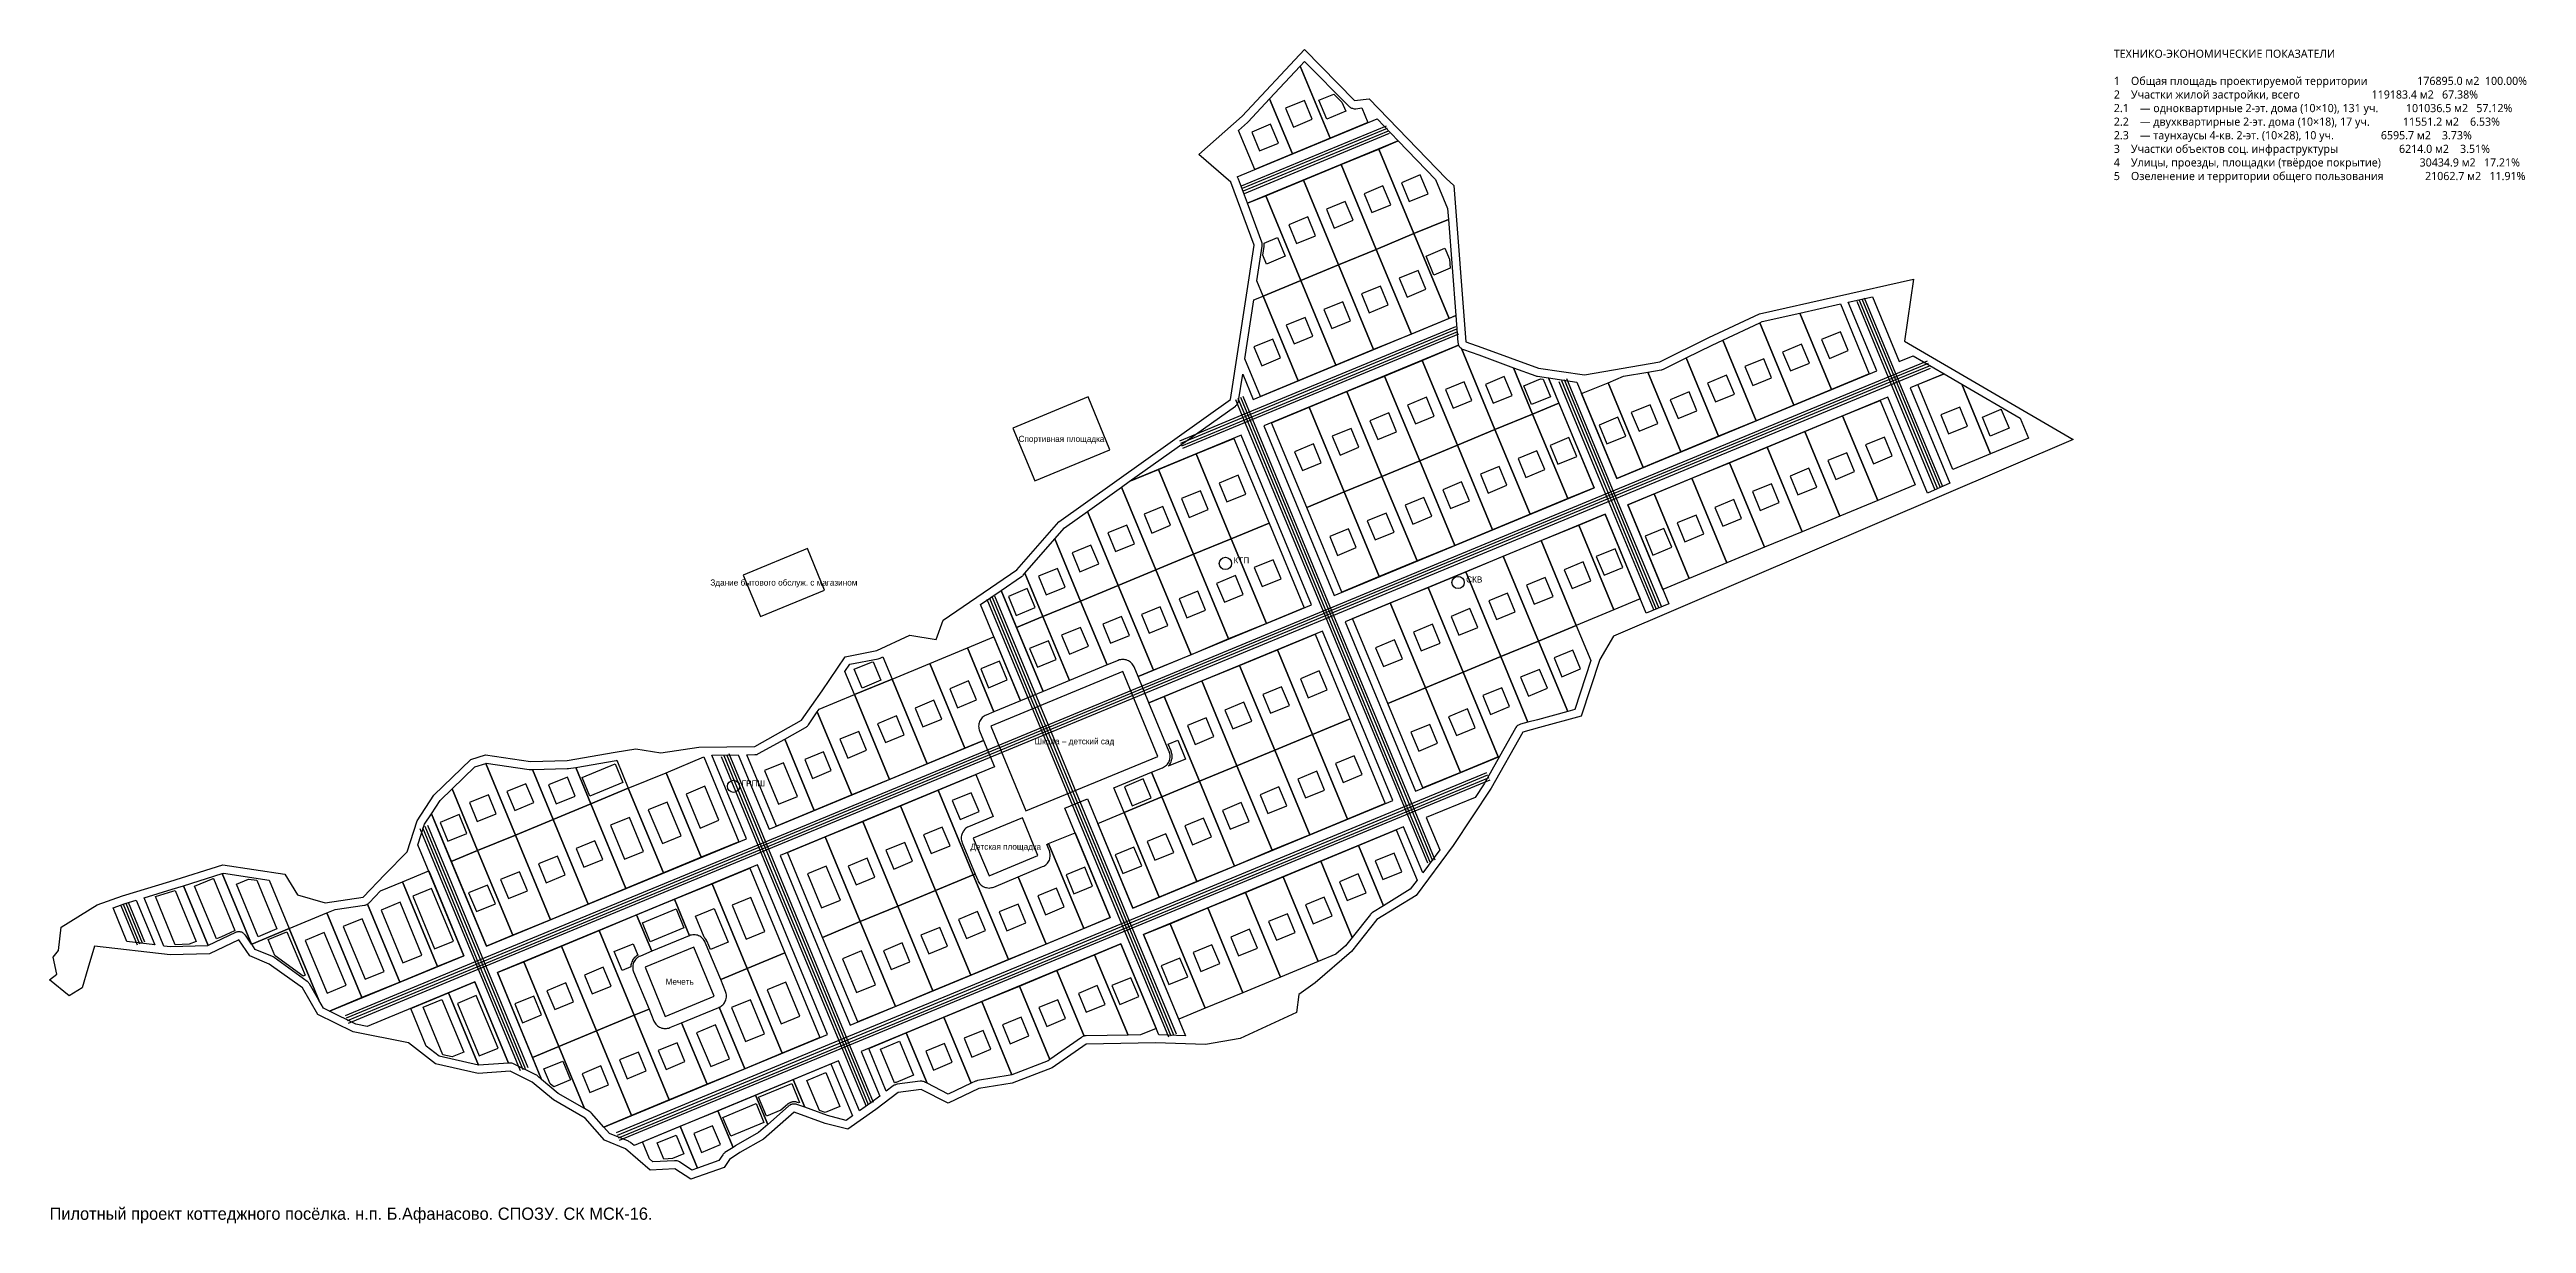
# Model space of a CAD drawing. Header units: metres. Extents: x 2284504 to 2285719, y 455179 to 455755.
import ezdxf
from ezdxf.enums import TextEntityAlignment as Align

# ---------------------------------------------------------------- set-up
doc = ezdxf.new("R2010")
doc.units = ezdxf.units.M
for name, color, linetype in [('Граница_участка', 1, 'Continuous'), ('Дом_1кв', 6, 'Continuous'), ('Дом_2кв', 5, 'Continuous'), ('Дороги_проезды', 8, 'Continuous'), ('Инж_сооружения', 6, 'Continuous'), ('Подписи', 7, 'Continuous'), ('Сеть_Водоотведение', 34, 'Continuous'), ('Сеть_Водоснабжение', 5, 'Continuous'), ('Сеть_Газоснабжение', 2, 'Continuous'), ('Сеть_Электроснабжение', 1, 'Continuous'), ('Соцобъект', 211, 'Continuous'), ('Таунхаус', 30, 'Continuous'), ('ТЭП', 7, 'Continuous'), ('Участки', 94, 'Continuous')]:
    doc.layers.add(name, color=color, linetype=linetype)
doc.styles.add('OpenSans', font='OpenSans-Regular.ttf')

msp = doc.modelspace()

# ---------------------------------------------------------------- texts
at = {"layer": 'Инж_сооружения'}
for s, p in [('КТП', (2285085.1, 455503.3)), ('СКВ', (2285199.2, 455493.9)), ('ГРПШ', (2284843.9, 455393.9))]:
    msp.add_text(s, height=3, dxfattribs=at).set_placement(p)
at = {"layer": 'Подписи'}
for s, p in [('Спортивная площадка', (2285000.7, 455564.4)), ('Здание бытового обслуж. с магазином', (2284864.6, 455493.9)), ('Школа – детский сад', (2285007.1, 455416)), ('Детская площадка', (2284973.4, 455364.3)), ('Мечеть', (2284813.5, 455298))]:
    msp.add_text(s, height=3, dxfattribs=at).set_placement(p, align=Align.MIDDLE_CENTER)
msp.add_text('Пилотный проект коттеджного посёлка. н.п. Б.Афанасово. СПОЗУ. СК МСК-16.', height=6, dxfattribs=at).set_placement((2284504.5, 455181.2))
at = {"layer": 'ТЭП', "insert": (2285516.8, 455755.4), "char_height": 4, "attachment_point": 1, "style": 'OpenSans'}
msp.add_mtext('ТЕХНИКО-ЭКОНОМИЧЕСКИЕ ПОКАЗАТЕЛИ\\P\\P1    Общая площадь проектируемой территории                  176895.0 м2  100.00%\\P2    Участки жилой застройки, всего                          119183.4 м2   67.38%\\P2.1    — одноквартирные 2-эт. дома (10×10), 131 уч.          101036.5 м2   57.12%\\P2.2    — двухквартирные 2-эт. дома (10×18), 17 уч.            11551.2 м2    6.53%\\P2.3    — таунхаусы 4-кв. 2-эт. (10×28), 10 уч.                 6595.7 м2    3.73%\\P3    Участки объектов соц. инфраструктуры                      6214.0 м2    3.51%\\P4    Улицы, проезды, площадки (твёрдое покрытие)              30434.9 м2   17.21%\\P5    Озеленение и территории общего пользования               21062.7 м2   11.91%', dxfattribs=at)

# ---------------------------------------------------------------- linework, layer by layer
at = {"layer": 'Граница_участка'}
msp.add_lwpolyline([(2285496.8, 455564.1), (2285271.5, 455467.6), (2285264.7, 455456.2), (2285255.6, 455428.3), (2285235.1, 455422.7), (2285226.9, 455420.5), (2285211.4, 455393), (2285192.8, 455364.8), (2285174.6, 455340.4), (2285155.3, 455328.6), (2285142.9, 455312.8), (2285125.1, 455297.5), (2285117.2, 455291.7), (2285116, 455282.9), (2285088.3, 455270.2), (2285071.3, 455267.2), (2285046.9, 455268), (2285012.8, 455267.4), (2284996.1, 455255.7), (2284976.6, 455248.2), (2284960.2, 455245.6), (2284945.1, 455238.4), (2284932, 455245.2), (2284920.7, 455243.7), (2284909.7, 455235.4), (2284895.9, 455225.7), (2284884.8, 455228.5), (2284869.6, 455234), (2284854.6, 455220.8), (2284843, 455214.2), (2284837.9, 455210.8), (2284835.3, 455206.9), (2284818.9, 455201.2), (2284811.2, 455206.2), (2284799, 455205.6), (2284786.9, 455216), (2284776.6, 455220.3), (2284767.2, 455231), (2284751.6, 455240), (2284741.2, 455248.7), (2284730.3, 455254.1), (2284714.6, 455253), (2284693.8, 455257.8), (2284680.5, 455268.1), (2284653.4, 455273.4), (2284636, 455282), (2284628.5, 455295), (2284612.2, 455306.7), (2284602.7, 455310.7), (2284597.3, 455318.5), (2284582.9, 455311.7), (2284563.7, 455311.2), (2284526.6, 455315.5), (2284523.2, 455304.5), (2284520.4, 455295.1), (2284514.1, 455291.1), (2284504.5, 455299), (2284508.1, 455301.8), (2284506.3, 455310), (2284508.8, 455313.3), (2284510.1, 455324.8), (2284527.8, 455335.7), (2284540.3, 455340.2), (2284563.4, 455347.2), (2284589.5, 455355.4), (2284619.9, 455350.8), (2284626, 455340.6), (2284639.6, 455336.7), (2284658.3, 455339.5), (2284668.9, 455350.6), (2284679.9, 455361.8), (2284684.7, 455377), (2284693, 455389.5), (2284711, 455407.1), (2284718.3, 455409.3), (2284740.3, 455406.1), (2284758.3, 455406.6), (2284781.8, 455410.6), (2284792, 455412.3), (2284804.3, 455410.3), (2284822.9, 455413.1), (2284850.3, 455413.5), (2284873.3, 455426.3), (2284883.3, 455440.7), (2284894.7, 455457.4), (2284910.1, 455460.5), (2284926.4, 455468.1), (2284939.2, 455465.9), (2284942.7, 455475.4), (2284978.9, 455500.1), (2284999.5, 455523.7), (2285083.6, 455583.7), (2285095.2, 455659.5), (2285083.8, 455690.4), (2285068.1, 455703.9), (2285089.4, 455722.7), (2285119.9, 455755.4), (2285144.5, 455730.4), (2285151.6, 455731.2), (2285189.3, 455692.2), (2285193.2, 455688.7), (2285199.1, 455612), (2285206.8, 455609.3), (2285234.7, 455599.1), (2285257.2, 455595.8), (2285294.1, 455602.2), (2285318.2, 455614.1), (2285343.1, 455625.8), (2285418.5, 455642.7), (2285414.1, 455612.3), (2285496.8, 455564.1)], close=True, dxfattribs=at)
at = {"layer": 'Дом_1кв'}
for points in [[(2285110.6, 455726.7), (2285114.5, 455717.4), (2285123.7, 455721.3), (2285119.9, 455730.5), (2285110.6, 455726.7)], [(2285140.1, 455725.2), (2285130.9, 455721.3), (2285127, 455730.6), (2285134.3, 455733.6), (2285138.2, 455729.6), (2285140.1, 455725.2)], [(2285094, 455714.9), (2285097.8, 455705.7), (2285107.1, 455709.5), (2285103.2, 455718.8), (2285094, 455714.9)], [(2285167.4, 455690.1), (2285171.3, 455680.8), (2285180.5, 455684.7), (2285176.7, 455693.9), (2285167.4, 455690.1)], [(2285130.7, 455677.1), (2285134.5, 455667.8), (2285143.8, 455671.7), (2285139.9, 455680.9), (2285130.7, 455677.1)], [(2285149.2, 455684.7), (2285153, 455675.5), (2285162.2, 455679.3), (2285158.4, 455688.6), (2285149.2, 455684.7)], [(2285112.2, 455669.4), (2285116, 455660.2), (2285125.3, 455664), (2285121.5, 455673.3), (2285112.2, 455669.4)], [(2285106.7, 455663.2), (2285110.5, 455654), (2285101.3, 455650.2), (2285099.5, 455654.5), (2285100.2, 455658.8), (2285100.2, 455658.8), (2285100.2, 455659.2), (2285100.2, 455659.3), (2285100.2, 455659.7), (2285100.2, 455659.8), (2285100.2, 455660.2), (2285100.1, 455660.3), (2285100.1, 455660.5), (2285106.7, 455663.2)], [(2285183.3, 455644.8), (2285179.5, 455654), (2285188.8, 455657.9), (2285191, 455652.5), (2285191.3, 455648.1), (2285183.3, 455644.8)], [(2285166.4, 455643.2), (2285170.2, 455633.9), (2285179.4, 455637.8), (2285175.6, 455647), (2285166.4, 455643.2)], [(2285129.4, 455627.9), (2285133.3, 455618.6), (2285142.5, 455622.4), (2285138.7, 455631.7), (2285129.4, 455627.9)], [(2285147.9, 455635.5), (2285151.7, 455626.3), (2285161, 455630.1), (2285157.1, 455639.3), (2285147.9, 455635.5)], [(2285110.9, 455620.2), (2285114.8, 455611), (2285124, 455614.8), (2285120.2, 455624), (2285110.9, 455620.2)], [(2285373.5, 455613.1), (2285377.3, 455603.8), (2285386.6, 455607.7), (2285382.8, 455616.9), (2285373.5, 455613.1)], [(2285095.1, 455609.6), (2285099, 455600.3), (2285108.2, 455604.2), (2285104.4, 455613.4), (2285095.1, 455609.6)], [(2285354.4, 455607), (2285358.2, 455597.8), (2285367.5, 455601.6), (2285363.6, 455610.8), (2285354.4, 455607)], [(2285189, 455588.6), (2285192.8, 455579.4), (2285202, 455583.2), (2285198.2, 455592.4), (2285189, 455588.6)], [(2285208.6, 455591.1), (2285212.4, 455581.9), (2285221.7, 455585.7), (2285217.8, 455595), (2285208.6, 455591.1)], [(2285240.5, 455585.1), (2285231.3, 455581.3), (2285227.4, 455590.5), (2285235.6, 455593.9), (2285236.9, 455593.7), (2285240.5, 455585.1)], [(2285317.6, 455591.7), (2285321.4, 455582.5), (2285330.7, 455586.3), (2285326.9, 455595.6), (2285317.6, 455591.7)], [(2285335.9, 455599.9), (2285339.7, 455590.6), (2285349, 455594.4), (2285345.1, 455603.7), (2285335.9, 455599.9)], [(2285170.5, 455581), (2285174.3, 455571.8), (2285183.5, 455575.6), (2285179.7, 455584.8), (2285170.5, 455581)], [(2285280.1, 455577.3), (2285284, 455568.1), (2285293.2, 455571.9), (2285289.4, 455581.1), (2285280.1, 455577.3)], [(2285299.3, 455583.6), (2285303.1, 455574.4), (2285312.3, 455578.2), (2285308.5, 455587.5), (2285299.3, 455583.6)], [(2285432, 455576.2), (2285435.8, 455566.9), (2285445.1, 455570.7), (2285441.3, 455580), (2285432, 455576.2)], [(2285133.5, 455565.7), (2285137.4, 455556.4), (2285146.6, 455560.3), (2285142.8, 455569.5), (2285133.5, 455565.7)], [(2285152, 455573.3), (2285155.8, 455564.1), (2285165.1, 455567.9), (2285161.2, 455577.2), (2285152, 455573.3)], [(2285264.4, 455571.2), (2285268.2, 455561.9), (2285277.5, 455565.8), (2285273.6, 455575), (2285264.4, 455571.2)], [(2285465.4, 455569.6), (2285456.2, 455565.8), (2285452.4, 455575.1), (2285461.5, 455578.9), (2285461.6, 455578.8), (2285465.4, 455569.6)], [(2285115, 455558), (2285118.9, 455548.8), (2285128.1, 455552.6), (2285124.3, 455561.9), (2285115, 455558)], [(2285224.7, 455554.7), (2285228.5, 455545.5), (2285237.7, 455549.3), (2285233.9, 455558.6), (2285224.7, 455554.7)], [(2285240.4, 455561.2), (2285244.2, 455552), (2285253.4, 455555.8), (2285249.6, 455565.1), (2285240.4, 455561.2)], [(2285376.6, 455553.8), (2285380.4, 455544.5), (2285389.6, 455548.4), (2285385.8, 455557.6), (2285376.6, 455553.8)], [(2285395.1, 455561.4), (2285398.9, 455552.2), (2285408.1, 455556), (2285404.3, 455565.3), (2285395.1, 455561.4)], [(2285078.1, 455542.7), (2285081.9, 455533.5), (2285091.2, 455537.3), (2285087.3, 455546.6), (2285078.1, 455542.7)], [(2285206.2, 455547.1), (2285210, 455537.8), (2285219.2, 455541.7), (2285215.4, 455550.9), (2285206.2, 455547.1)], [(2285358.1, 455546.1), (2285361.9, 455536.9), (2285371.2, 455540.7), (2285367.3, 455550), (2285358.1, 455546.1)], [(2285059.6, 455535.1), (2285063.4, 455525.8), (2285072.7, 455529.7), (2285068.9, 455538.9), (2285059.6, 455535.1)], [(2285169.2, 455531.8), (2285173, 455522.5), (2285182.3, 455526.4), (2285178.5, 455535.6), (2285169.2, 455531.8)], [(2285187.7, 455539.4), (2285191.5, 455530.2), (2285200.8, 455534), (2285196.9, 455543.3), (2285187.7, 455539.4)], [(2285321.1, 455530.8), (2285325, 455521.6), (2285334.2, 455525.4), (2285330.4, 455534.6), (2285321.1, 455530.8)], [(2285339.6, 455538.5), (2285343.4, 455529.2), (2285352.7, 455533.1), (2285348.9, 455542.3), (2285339.6, 455538.5)], [(2285023.5, 455518.3), (2285027.3, 455509.1), (2285036.5, 455512.9), (2285032.7, 455522.1), (2285023.5, 455518.3)], [(2285041.2, 455527.4), (2285045, 455518.1), (2285054.2, 455522), (2285050.4, 455531.2), (2285041.2, 455527.4)], [(2285132.3, 455516.5), (2285136.1, 455507.2), (2285145.3, 455511.1), (2285141.5, 455520.3), (2285132.3, 455516.5)], [(2285150.7, 455524.1), (2285154.6, 455514.9), (2285163.8, 455518.7), (2285160, 455527.9), (2285150.7, 455524.1)], [(2285287, 455516.7), (2285290.8, 455507.4), (2285300, 455511.3), (2285296.2, 455520.5), (2285287, 455516.7)], [(2285302.7, 455523.2), (2285306.5, 455513.9), (2285315.7, 455517.8), (2285311.9, 455527), (2285302.7, 455523.2)], [(2285006, 455508.4), (2285009.8, 455499.2), (2285019.1, 455503), (2285015.2, 455512.3), (2285006, 455508.4)], [(2285262.9, 455506.7), (2285266.8, 455497.5), (2285276, 455501.3), (2285272.2, 455510.5), (2285262.9, 455506.7)], [(2284989.4, 455497), (2284993.3, 455487.8), (2285002.5, 455491.6), (2284998.7, 455500.8), (2284989.4, 455497)], [(2285076.8, 455493.5), (2285080.7, 455484.3), (2285089.9, 455488.1), (2285086.1, 455497.3), (2285076.8, 455493.5)], [(2285095.3, 455501.2), (2285099.1, 455491.9), (2285108.4, 455495.7), (2285104.5, 455505), (2285095.3, 455501.2)], [(2285228.8, 455492.6), (2285232.6, 455483.3), (2285241.8, 455487.1), (2285238, 455496.4), (2285228.8, 455492.6)], [(2285247.2, 455500.2), (2285251.1, 455491), (2285260.3, 455494.8), (2285256.5, 455504), (2285247.2, 455500.2)], [(2284974.7, 455487), (2284978.5, 455477.8), (2284987.8, 455481.6), (2284983.9, 455490.9), (2284974.7, 455487)], [(2285058.4, 455485.9), (2285062.2, 455476.6), (2285071.4, 455480.4), (2285067.6, 455489.7), (2285058.4, 455485.9)], [(2285210.3, 455484.9), (2285214.1, 455475.7), (2285223.3, 455479.5), (2285219.5, 455488.7), (2285210.3, 455484.9)], [(2285000.8, 455468), (2285004.6, 455458.8), (2285013.9, 455462.6), (2285010, 455471.8), (2285000.8, 455468)], [(2285021, 455473.4), (2285024.8, 455464.1), (2285034.1, 455467.9), (2285030.2, 455477.2), (2285021, 455473.4)], [(2285039.9, 455478.2), (2285043.7, 455469), (2285052.9, 455472.8), (2285049.1, 455482), (2285039.9, 455478.2)], [(2285173.3, 455469.6), (2285177.1, 455460.4), (2285186.4, 455464.2), (2285182.6, 455473.4), (2285173.3, 455469.6)], [(2285191.8, 455477.3), (2285195.6, 455468), (2285204.9, 455471.8), (2285201, 455481.1), (2285191.8, 455477.3)], [(2284985.1, 455461.5), (2284988.9, 455452.3), (2284998.2, 455456.1), (2284994.3, 455465.3), (2284985.1, 455461.5)], [(2285154.8, 455461.9), (2285158.7, 455452.7), (2285167.9, 455456.5), (2285164.1, 455465.8), (2285154.8, 455461.9)], [(2285242.3, 455456.9), (2285246.1, 455447.6), (2285255.3, 455451.5), (2285251.5, 455460.7), (2285242.3, 455456.9)], [(2284912.2, 455446), (2284903, 455442.1), (2284899.1, 455451.4), (2284907.5, 455454.9), (2284908.4, 455455), (2284912.2, 455446)], [(2284961.1, 455451.6), (2284964.9, 455442.3), (2284974.1, 455446.1), (2284970.3, 455455.4), (2284961.1, 455451.6)], [(2285117.9, 455446.6), (2285121.7, 455437.4), (2285131, 455441.2), (2285127.1, 455450.5), (2285117.9, 455446.6)], [(2285225.9, 455447.4), (2285229.7, 455438.2), (2285239, 455442), (2285235.2, 455451.3), (2285225.9, 455447.4)], [(2284929, 455432.3), (2284932.8, 455423.1), (2284942.1, 455426.9), (2284938.2, 455436.1), (2284929, 455432.3)], [(2284946, 455441.8), (2284949.8, 455432.5), (2284959.1, 455436.4), (2284955.2, 455445.6), (2284946, 455441.8)], [(2285080.9, 455431.3), (2285084.8, 455422.1), (2285094, 455425.9), (2285090.2, 455435.2), (2285080.9, 455431.3)], [(2285099.4, 455439), (2285103.2, 455429.8), (2285112.5, 455433.6), (2285108.6, 455442.8), (2285099.4, 455439)], [(2285207.3, 455438.4), (2285211.2, 455429.1), (2285220.4, 455433), (2285216.6, 455442.2), (2285207.3, 455438.4)], [(2284910.5, 455424.6), (2284914.4, 455415.4), (2284923.6, 455419.2), (2284919.8, 455428.5), (2284910.5, 455424.6)], [(2285062.5, 455423.7), (2285066.3, 455414.4), (2285075.5, 455418.3), (2285071.7, 455427.5), (2285062.5, 455423.7)], [(2285172.1, 455420.4), (2285175.9, 455411.1), (2285185.1, 455415), (2285181.3, 455424.2), (2285172.1, 455420.4)], [(2285190.5, 455428), (2285194.4, 455418.8), (2285203.6, 455422.6), (2285199.8, 455431.9), (2285190.5, 455428)], [(2284874.8, 455407.1), (2284878.6, 455397.8), (2284887.8, 455401.7), (2284884, 455410.9), (2284874.8, 455407.1)], [(2284892.1, 455417), (2284895.9, 455407.7), (2284905.1, 455411.6), (2284901.3, 455420.8), (2284892.1, 455417)], [(2285057.8, 455416.5), (2285061.6, 455407.3), (2285053.1, 455403.8), (2285053.4, 455404.1), (2285053.5, 455404.2), (2285053.8, 455404.7), (2285053.9, 455404.7), (2285054.2, 455405.2), (2285054.2, 455405.3), (2285054.5, 455405.9), (2285054.5, 455405.9), (2285054.7, 455406.5), (2285054.7, 455406.6), (2285054.9, 455407.2), (2285054.9, 455407.3), (2285055, 455407.8), (2285055, 455407.9), (2285055, 455408.5), (2285055, 455408.6), (2285055, 455409.2), (2285055, 455409.3), (2285054.9, 455409.9), (2285054.9, 455410), (2285054.7, 455410.6), (2285054.7, 455410.7), (2285054.5, 455411.2), (2285054.5, 455411.3), (2285053.1, 455414.6), (2285057.8, 455416.5)], [(2284749.2, 455394.6), (2284753, 455385.3), (2284762.3, 455389.1), (2284758.5, 455398.4), (2284749.2, 455394.6)], [(2285116.6, 455397.4), (2285120.4, 455388.2), (2285129.7, 455392), (2285125.9, 455401.3), (2285116.6, 455397.4)], [(2285135.1, 455405.1), (2285138.9, 455395.8), (2285148.2, 455399.7), (2285144.3, 455408.9), (2285135.1, 455405.1)], [(2284710.4, 455385.9), (2284714.2, 455376.6), (2284723.5, 455380.4), (2284719.7, 455389.7), (2284710.4, 455385.9)], [(2284728.8, 455391.3), (2284732.7, 455382.1), (2284741.9, 455385.9), (2284738.1, 455395.2), (2284728.8, 455391.3)], [(2284947.2, 455386.9), (2284951, 455377.6), (2284960.3, 455381.5), (2284956.4, 455390.7), (2284947.2, 455386.9)], [(2285031.6, 455393.6), (2285035.4, 455384.4), (2285044.7, 455388.2), (2285040.8, 455397.5), (2285031.6, 455393.6)], [(2285079.7, 455382.1), (2285083.5, 455372.9), (2285092.7, 455376.7), (2285088.9, 455385.9), (2285079.7, 455382.1)], [(2285098.1, 455389.8), (2285102, 455380.5), (2285111.2, 455384.4), (2285107.4, 455393.6), (2285098.1, 455389.8)], [(2284696, 455376.2), (2284699.8, 455367), (2284709.1, 455370.8), (2284705.3, 455380.1), (2284696, 455376.2)], [(2284933.1, 455370.1), (2284936.9, 455360.9), (2284946.2, 455364.7), (2284942.3, 455373.9), (2284933.1, 455370.1)], [(2285061.2, 455374.5), (2285065, 455365.2), (2285074.3, 455369.1), (2285070.4, 455378.3), (2285061.2, 455374.5)], [(2284762.7, 455363.4), (2284766.5, 455354.2), (2284775.8, 455358), (2284771.9, 455367.2), (2284762.7, 455363.4)], [(2284914.6, 455362.5), (2284918.5, 455353.2), (2284927.7, 455357.1), (2284923.9, 455366.3), (2284914.6, 455362.5)], [(2285027, 455360.3), (2285030.8, 455351.1), (2285040.1, 455354.9), (2285036.2, 455364.1), (2285027, 455360.3)], [(2285042.7, 455366.8), (2285046.5, 455357.6), (2285055.8, 455361.4), (2285051.9, 455370.6), (2285042.7, 455366.8)], [(2284725.7, 455348.1), (2284729.6, 455338.9), (2284738.8, 455342.7), (2284735, 455351.9), (2284725.7, 455348.1)], [(2284744.2, 455355.8), (2284748.1, 455346.5), (2284757.3, 455350.4), (2284753.5, 455359.6), (2284744.2, 455355.8)], [(2284896.1, 455354.8), (2284900, 455345.6), (2284909.2, 455349.4), (2284905.4, 455358.6), (2284896.1, 455354.8)], [(2285003, 455350.4), (2285006.8, 455341.1), (2285016, 455344.9), (2285012.2, 455354.2), (2285003, 455350.4)], [(2285137, 455347.1), (2285140.8, 455337.9), (2285150.1, 455341.7), (2285146.2, 455351), (2285137, 455347.1)], [(2285154.6, 455357.3), (2285158.4, 455348.1), (2285167.7, 455351.9), (2285163.9, 455361.1), (2285154.6, 455357.3)], [(2284710, 455341.6), (2284713.9, 455332.4), (2284723.1, 455336.2), (2284719.3, 455345.4), (2284710, 455341.6)], [(2284989.1, 455340.1), (2284992.9, 455330.8), (2285002.1, 455334.7), (2284998.3, 455343.9), (2284989.1, 455340.1)], [(2285120.4, 455335.7), (2285124.2, 455326.4), (2285133.4, 455330.3), (2285129.6, 455339.5), (2285120.4, 455335.7)], [(2284950.3, 455328.6), (2284954.1, 455319.3), (2284963.4, 455323.1), (2284959.6, 455332.4), (2284950.3, 455328.6)], [(2284970.2, 455332.3), (2284974, 455323), (2284983.3, 455326.9), (2284979.5, 455336.1), (2284970.2, 455332.3)], [(2285102.2, 455327.6), (2285106.1, 455318.4), (2285115.3, 455322.2), (2285111.5, 455331.4), (2285102.2, 455327.6)], [(2284785.3, 455303.6), (2284781.4, 455312.8), (2284790.7, 455316.6), (2284793, 455311.1), (2284792.6, 455310.9), (2284792.5, 455310.9), (2284792.1, 455310.5), (2284792, 455310.4), (2284791.6, 455310), (2284791.5, 455310), (2284791.1, 455309.5), (2284791, 455309.5), (2284790.7, 455309), (2284790.6, 455308.9), (2284790.3, 455308.4), (2284790.3, 455308.3), (2284790, 455307.8), (2284790, 455307.7), (2284789.8, 455307.1), (2284789.8, 455307), (2284789.6, 455306.5), (2284789.6, 455306.4), (2284789.5, 455305.8), (2284789.5, 455305.7), (2284789.5, 455305.3), (2284785.3, 455303.6)], [(2284913.4, 455313.2), (2284917.2, 455304), (2284926.4, 455307.8), (2284922.6, 455317.1), (2284913.4, 455313.2)], [(2284931.8, 455320.9), (2284935.7, 455311.7), (2284944.9, 455315.5), (2284941.1, 455324.7), (2284931.8, 455320.9)], [(2285065.3, 455312.3), (2285069.1, 455303.1), (2285078.4, 455306.9), (2285074.5, 455316.1), (2285065.3, 455312.3)], [(2285083.8, 455319.9), (2285087.6, 455310.7), (2285096.8, 455314.5), (2285093, 455323.8), (2285083.8, 455319.9)], [(2284766.8, 455301.2), (2284770.6, 455292), (2284779.9, 455295.8), (2284776, 455305.1), (2284766.8, 455301.2)], [(2285049.6, 455305.8), (2285053.4, 455296.6), (2285062.7, 455300.4), (2285058.8, 455309.6), (2285049.6, 455305.8)], [(2284732.6, 455287.1), (2284736.4, 455277.9), (2284745.7, 455281.7), (2284741.9, 455290.9), (2284732.6, 455287.1)], [(2284748.3, 455293.6), (2284752.2, 455284.4), (2284761.4, 455288.2), (2284757.6, 455297.4), (2284748.3, 455293.6)], [(2284989.6, 455285.3), (2284993.5, 455276.1), (2285002.7, 455279.9), (2284998.9, 455289.2), (2284989.6, 455285.3)], [(2285009, 455292.3), (2285012.8, 455283), (2285022.1, 455286.9), (2285018.2, 455296.1), (2285009, 455292.3)], [(2285025.5, 455296.1), (2285029.3, 455286.8), (2285038.6, 455290.7), (2285034.8, 455299.9), (2285025.5, 455296.1)], [(2284971.8, 455276.8), (2284975.6, 455267.5), (2284984.8, 455271.4), (2284981, 455280.6), (2284971.8, 455276.8)], [(2284803, 455264.2), (2284806.8, 455254.9), (2284816, 455258.8), (2284812.2, 455268), (2284803, 455264.2)], [(2284934.2, 455263.9), (2284938, 455254.7), (2284947.2, 455258.5), (2284943.4, 455267.7), (2284934.2, 455263.9)], [(2284953, 455270.3), (2284956.8, 455261), (2284966.1, 455264.9), (2284962.3, 455274.1), (2284953, 455270.3)], [(2284746.9, 455255.2), (2284756.2, 455259), (2284760, 455249.8), (2284751.8, 455246.4), (2284750, 455247.9), (2284746.9, 455255.2)], [(2284765.6, 455252.9), (2284769.4, 455243.6), (2284778.6, 455247.5), (2284774.8, 455256.7), (2284765.6, 455252.9)], [(2284784, 455259.7), (2284787.8, 455250.4), (2284797.1, 455254.3), (2284793.3, 455263.5), (2284784, 455259.7)], [(2284802.4, 455218.9), (2284811.7, 455222.7), (2284815.5, 455213.5), (2284810, 455211.2), (2284805.7, 455211), (2284802.4, 455218.9)], [(2284820.4, 455223.5), (2284824.2, 455214.2), (2284833.5, 455218.1), (2284829.6, 455227.3), (2284820.4, 455223.5)]]:
    msp.add_lwpolyline(points, close=True, dxfattribs=at)
at = {"layer": 'Дом_2кв'}
for points in [[(2284781.8, 455405), (2284785.6, 455395.7), (2284769.4, 455389), (2284765.6, 455398.3), (2284781.8, 455405)], [(2284855.1, 455401.7), (2284862, 455385.1), (2284871.2, 455388.9), (2284864.4, 455405.5), (2284855.1, 455401.7)], [(2284798.1, 455382.4), (2284805, 455365.8), (2284814.3, 455369.6), (2284807.4, 455386.2), (2284798.1, 455382.4)], [(2284816.6, 455390.1), (2284823.5, 455373.4), (2284832.7, 455377.3), (2284825.8, 455393.9), (2284816.6, 455390.1)], [(2284779.6, 455374.8), (2284786.5, 455358.1), (2284795.8, 455362), (2284788.9, 455378.6), (2284779.6, 455374.8)], [(2284876.1, 455350.9), (2284883, 455334.2), (2284892.3, 455338.1), (2284885.4, 455354.7), (2284876.1, 455350.9)], [(2284839.2, 455335.6), (2284846.1, 455318.9), (2284855.3, 455322.7), (2284848.4, 455339.4), (2284839.2, 455335.6)], [(2284799, 455317.6), (2284795.2, 455326.9), (2284811.8, 455333.8), (2284815.6, 455324.5), (2284799, 455317.6)], [(2284821.2, 455330.2), (2284830.4, 455334), (2284837.3, 455317.4), (2284828.6, 455313.8), (2284827, 455317.7), (2284826.9, 455317.7), (2284826.7, 455318.3), (2284826.6, 455318.4), (2284826.3, 455318.9), (2284826.3, 455318.9), (2284825.9, 455319.4), (2284825.9, 455319.5), (2284825.5, 455319.9), (2284825.5, 455319.9), (2284821.2, 455330.2)], [(2284893.4, 455309.3), (2284900.2, 455292.7), (2284909.5, 455296.5), (2284902.6, 455313.1), (2284893.4, 455309.3)], [(2284838.9, 455285.3), (2284845.8, 455268.7), (2284855.1, 455272.5), (2284848.2, 455289.2), (2284838.9, 455285.3)], [(2284856.4, 455294), (2284863.3, 455277.4), (2284872.5, 455281.2), (2284865.6, 455297.8), (2284856.4, 455294)], [(2284821.8, 455273), (2284828.7, 455256.4), (2284837.9, 455260.2), (2284831, 455276.8), (2284821.8, 455273)], [(2284912, 455265), (2284921.3, 455268.8), (2284928.2, 455252.2), (2284919.6, 455248.6), (2284919.6, 455248.6), (2284919.5, 455248.6), (2284919.1, 455248.5), (2284919, 455248.4), (2284918.9, 455248.4), (2284912, 455265)], [(2284875.9, 455249.6), (2284885.1, 455253.5), (2284892, 455236.8), (2284884.8, 455233.8), (2284882, 455234.8), (2284875.9, 455249.6)], [(2284856.1, 455232.1), (2284852.2, 455241.3), (2284868.5, 455248.1), (2284872.3, 455238.8), (2284871.7, 455238.6), (2284871.3, 455238.7), (2284871.2, 455238.8), (2284870.9, 455238.9), (2284870.8, 455238.9), (2284870.4, 455239), (2284870.3, 455239), (2284869.9, 455239), (2284869.8, 455239), (2284869.4, 455239), (2284869.3, 455239), (2284868.9, 455239), (2284868.8, 455239), (2284868.5, 455238.9), (2284868.4, 455238.9), (2284868, 455238.8), (2284867.9, 455238.7), (2284867.5, 455238.6), (2284867.5, 455238.6), (2284867.1, 455238.4), (2284867, 455238.3), (2284866.7, 455238.1), (2284866.6, 455238.1), (2284866.3, 455237.8), (2284866.3, 455237.8), (2284863.1, 455235), (2284856.1, 455232.1)], [(2284851, 455238.2), (2284854.8, 455229), (2284838.5, 455222.2), (2284834.7, 455231.4), (2284851, 455238.2)]]:
    msp.add_lwpolyline(points, close=True, dxfattribs=at)
at = {"layer": 'Дороги_проезды'}
for points in [[(2285165.9, 455710.6), (2285091.9, 455680), (2285087.6, 455691.8), (2285087.4, 455692.1), (2285087.2, 455692.5), (2285087, 455692.8), (2285086.9, 455693), (2285155.5, 455721.4), (2285165.9, 455710.6)], [(2285418.4, 455605.2), (2285433.6, 455596.3), (2285417, 455589.5), (2285436.4, 455542.6), (2285425.4, 455537.8), (2285405.9, 455584.9), (2285278.4, 455532.1), (2285298.5, 455483.5), (2285287.5, 455478.8), (2285267.3, 455527.5), (2285139.8, 455474.7), (2285174.3, 455391.5), (2285215.6, 455408.6), (2285208, 455395.1), (2285203.6, 455388.5), (2285179.6, 455378.6), (2285186.2, 455362.7), (2285177.9, 455351.5), (2285168.5, 455374), (2285041, 455321.2), (2285061.6, 455271.5), (2285048.5, 455271.9), (2285029.9, 455316.6), (2284902.5, 455263.8), (2284911.6, 455241.8), (2284907.3, 455238.6), (2284901.6, 455234.6), (2284891.4, 455259.2), (2284791.1, 455217.7), (2284789.5, 455219), (2284789.2, 455219.3), (2284788.8, 455219.5), (2284788.4, 455219.7), (2284779, 455223.6), (2284776.3, 455226.7), (2284886, 455272.1), (2284851.6, 455355.3), (2284724.1, 455302.5), (2284745.8, 455250.1), (2284743.8, 455251.8), (2284743.4, 455252.1), (2284743, 455252.3), (2284732, 455257.7), (2284731.7, 455257.9), (2284731.2, 455258), (2284730.8, 455258.1), (2284730.4, 455258.1), (2284730, 455258.1), (2284729.5, 455258.1), (2284713, 455297.9), (2284660.3, 455276.1), (2284654.7, 455277.2), (2284641.8, 455283.6), (2284707.6, 455310.8), (2284685.1, 455365.2), (2284688.4, 455375.3), (2284691.8, 455380.4), (2284718.7, 455315.4), (2284846.2, 455368.2), (2284829.3, 455409.2), (2284842.2, 455409.3), (2284857.3, 455372.8), (2284962.5, 455416.4), (2284967.9, 455403.5), (2284862.7, 455359.9), (2284897.1, 455276.7), (2285024.6, 455329.5), (2285002.4, 455383.2), (2285013.5, 455387.8), (2285035.7, 455334.1), (2285163.2, 455386.9), (2285128.7, 455470.1), (2285043.6, 455434.8), (2285038.3, 455447.8), (2285123.4, 455483), (2285088.9, 455566.2), (2285034, 455543.4), (2285086, 455580.5), (2285086.3, 455580.7), (2285086.6, 455581), (2285086.8, 455581.3), (2285087, 455581.6), (2285087.2, 455582), (2285087.4, 455582.3), (2285087.5, 455582.7), (2285087.6, 455583.1), (2285089.6, 455596.1), (2285094.7, 455583.7), (2285194.1, 455624.9), (2285195.1, 455611.7), (2285195.2, 455611.3), (2285195.3, 455610.9), (2285195.4, 455610.5), (2285195.5, 455610.3), (2285100, 455570.8), (2285134.5, 455487.6), (2285262, 455540.4), (2285239.6, 455594.3), (2285253.5, 455592.3), (2285273.1, 455545), (2285400.6, 455597.8), (2285386.6, 455631.5), (2285398.5, 455634.1), (2285411.6, 455602.4), (2285418.4, 455605.2)], [(2284961, 455483.1), (2284971.1, 455490), (2284991.7, 455440.4), (2284980.6, 455435.9), (2284961, 455483.1)], [(2284541.6, 455336.4), (2284547, 455338), (2284556.1, 455316.1), (2284542.4, 455317.7), (2284535.6, 455334.3), (2284541.6, 455336.4)]]:
    msp.add_lwpolyline(points, close=True, dxfattribs=at)
at = {"layer": 'Инж_сооружения'}
for centre in [(2285081.1, 455503.3), (2285195.2, 455493.9), (2284839.9, 455393.9)]:
    msp.add_circle(centre, 3, dxfattribs=at)
at = {"layer": 'Сеть_Водоотведение'}
for points in [[(2285160.4, 455716.7), (2285089.3, 455687.2)], [(2285391.9, 455632.5), (2285407.9, 455594)], [(2285194.4, 455618.2), (2285090.9, 455575.3)], [(2285245.9, 455593.1), (2285269.3, 455536.6)], [(2285407.9, 455594), (2285269.3, 455536.6)], [(2285425.8, 455601.4), (2285407.9, 455594)], [(2285407.9, 455594), (2285430.3, 455539.9)], [(2285087.2, 455584.3), (2285090.9, 455575.3)], [(2285090.9, 455575.3), (2285059.1, 455562.1)], [(2285090.9, 455575.3), (2285130.7, 455479.2)], [(2285269.3, 455536.6), (2285130.7, 455479.2)], [(2285269.3, 455536.6), (2285292.4, 455480.9)], [(2284965.4, 455486.3), (2284992.1, 455421.8)], [(2285130.7, 455479.2), (2284992.1, 455421.8)], [(2285130.7, 455479.2), (2285170.5, 455383.1)], [(2284992.1, 455421.8), (2284853.5, 455364.4)], [(2284992.1, 455421.8), (2285031.9, 455325.7)], [(2284835.1, 455409), (2284853.5, 455364.4)], [(2285209.7, 455399.4), (2285170.5, 455383.1)], [(2284687.3, 455373.7), (2284714.9, 455307)], [(2285170.5, 455383.1), (2285031.9, 455325.7)], [(2285170.5, 455383.1), (2285181.4, 455356.8)], [(2284853.5, 455364.4), (2284714.9, 455307)], [(2284853.5, 455364.4), (2284893.3, 455268.4)], [(2284540.6, 455336), (2284548.6, 455316.6)], [(2285031.9, 455325.7), (2284893.3, 455268.4)], [(2285031.9, 455325.7), (2285054.4, 455271.5)], [(2284714.9, 455307), (2284649.9, 455280.1)], [(2284714.9, 455307), (2284736.5, 455254.9)], [(2284893.3, 455268.4), (2284782.8, 455222.6)], [(2284893.3, 455268.4), (2284906, 455237.8)]]:
    msp.add_lwpolyline(points, dxfattribs=at)
at = {"layer": 'Сеть_Водоснабжение'}
for points in [[(2285159.9, 455717.9), (2285088.8, 455688.4)], [(2285390.7, 455632), (2285406.2, 455594.7)], [(2285193.9, 455619.4), (2285089.2, 455576)], [(2285244.7, 455592.6), (2285267.6, 455537.3)], [(2285406.2, 455594.7), (2285267.6, 455537.3)], [(2285425.3, 455602.6), (2285406.2, 455594.7)], [(2285406.2, 455594.7), (2285429.1, 455539.4)], [(2285086, 455583.8), (2285089.2, 455576)], [(2285089.2, 455576), (2285058.6, 455563.3)], [(2285089.2, 455576), (2285129, 455479.9)], [(2285267.6, 455537.3), (2285129, 455479.9)], [(2285267.6, 455537.3), (2285291.2, 455480.4)], [(2284964.2, 455485.8), (2284990.4, 455422.5)], [(2285129, 455479.9), (2284990.4, 455422.5)], [(2285129, 455479.9), (2285168.8, 455383.8)], [(2284990.4, 455422.5), (2284851.8, 455365.1)], [(2284990.4, 455422.5), (2285030.2, 455326.5)], [(2284833.9, 455408.5), (2284851.8, 455365.1)], [(2285209.2, 455400.6), (2285168.8, 455383.8)], [(2285168.8, 455383.8), (2285030.2, 455326.5)], [(2285168.8, 455383.8), (2285180.2, 455356.3)], [(2284686.1, 455373.2), (2284713.2, 455307.8)], [(2284851.8, 455365.1), (2284713.2, 455307.8)], [(2284851.8, 455365.1), (2284891.6, 455269.1)], [(2284539.4, 455335.5), (2284547.4, 455316.1)], [(2285030.2, 455326.5), (2284891.6, 455269.1)], [(2285030.2, 455326.5), (2285053.2, 455271)], [(2284713.2, 455307.8), (2284649.4, 455281.3)], [(2284713.2, 455307.8), (2284735.3, 455254.4)], [(2284891.6, 455269.1), (2284782.3, 455223.8)], [(2284891.6, 455269.1), (2284904.8, 455237.3)]]:
    msp.add_lwpolyline(points, dxfattribs=at)
at = {"layer": 'Сеть_Газоснабжение'}
for points in [[(2285161.5, 455714.2), (2285090.3, 455684.7)], [(2285394.4, 455633.6), (2285411.4, 455592.6)], [(2285195.5, 455615.7), (2285094.4, 455573.9)], [(2285248.4, 455594.1), (2285272.8, 455535.2)], [(2285411.4, 455592.6), (2285272.8, 455535.2)], [(2285426.8, 455598.9), (2285411.4, 455592.6)], [(2285411.4, 455592.6), (2285432.8, 455541)], [(2285089.7, 455585.4), (2285094.4, 455573.9)], [(2285094.4, 455573.9), (2285060.1, 455559.6)], [(2285094.4, 455573.9), (2285134.2, 455477.8)], [(2285272.8, 455535.2), (2285134.2, 455477.8)], [(2285272.8, 455535.2), (2285294.9, 455481.9)], [(2284967.9, 455487.3), (2284995.6, 455420.4)], [(2285134.2, 455477.8), (2284995.6, 455420.4)], [(2285134.2, 455477.8), (2285174, 455381.7)], [(2284837.6, 455410), (2284857, 455363)], [(2284995.6, 455420.4), (2284857, 455363)], [(2284995.6, 455420.4), (2285035.4, 455324.3)], [(2285210.8, 455396.9), (2285174, 455381.7)], [(2284689.8, 455374.8), (2284718.5, 455305.6)], [(2285174, 455381.7), (2285035.4, 455324.3)], [(2285174, 455381.7), (2285183.9, 455357.9)], [(2284857, 455363), (2284718.5, 455305.6)], [(2284857, 455363), (2284896.8, 455266.9)], [(2284543.1, 455337), (2284551.1, 455317.6)], [(2285035.4, 455324.3), (2284896.8, 455266.9)], [(2285035.4, 455324.3), (2285056.9, 455272.5)], [(2284718.5, 455305.6), (2284650.9, 455277.6)], [(2284718.5, 455305.6), (2284739, 455256)], [(2284896.8, 455266.9), (2284783.8, 455220.1)], [(2284896.8, 455266.9), (2284908.4, 455238.9)]]:
    msp.add_lwpolyline(points, dxfattribs=at)
at = {"layer": 'Сеть_Электроснабжение'}
for points in [[(2285161, 455715.4), (2285089.8, 455685.9)], [(2285393.2, 455633.1), (2285409.7, 455593.3)], [(2285195, 455616.9), (2285092.7, 455574.6)], [(2285247.2, 455593.6), (2285271.1, 455535.9)], [(2285409.7, 455593.3), (2285271.1, 455535.9)], [(2285426.3, 455600.1), (2285409.7, 455593.3)], [(2285409.7, 455593.3), (2285431.6, 455540.5)], [(2285088.5, 455584.9), (2285092.7, 455574.6)], [(2285092.7, 455574.6), (2285059.6, 455560.8)], [(2285092.7, 455574.6), (2285132.5, 455478.5)], [(2285271.1, 455535.9), (2285132.5, 455478.5)], [(2285271.1, 455535.9), (2285293.7, 455481.4)], [(2284966.7, 455486.8), (2284993.9, 455421.1)], [(2285132.5, 455478.5), (2284993.9, 455421.1)], [(2285132.5, 455478.5), (2285172.3, 455382.4)], [(2284993.9, 455421.1), (2284855.4, 455363.7)], [(2284993.9, 455421.1), (2285033.7, 455325)], [(2284836.4, 455409.5), (2284855.4, 455363.7)], [(2285210.3, 455398.1), (2285172.3, 455382.4)], [(2284688.6, 455374.3), (2284716.8, 455306.3)], [(2285172.3, 455382.4), (2285033.7, 455325)], [(2285172.3, 455382.4), (2285182.7, 455357.4)], [(2284855.4, 455363.7), (2284716.8, 455306.3)], [(2284855.4, 455363.7), (2284895.1, 455267.6)], [(2284541.9, 455336.5), (2284549.9, 455317.1)], [(2285033.7, 455325), (2284895.1, 455267.6)], [(2285033.7, 455325), (2285055.7, 455272)], [(2284716.8, 455306.3), (2284650.4, 455278.8)], [(2284716.8, 455306.3), (2284737.8, 455255.5)], [(2284895.1, 455267.6), (2284783.3, 455221.3)], [(2284895.1, 455267.6), (2284907.2, 455238.4)]]:
    msp.add_lwpolyline(points, dxfattribs=at)
at = {"layer": 'Соцобъект'}
for points in [[(2284976.9, 455569.7), (2284987.6, 455543.8), (2285024.5, 455559.1), (2285013.8, 455585), (2284976.9, 455569.7)], [(2284844.7, 455497.5), (2284853.1, 455477.2), (2284884.5, 455490.2), (2284876.1, 455510.6), (2284844.7, 455497.5)], [(2284966.1, 455423.4), (2284983.3, 455381.8), (2285048, 455408.6), (2285030.8, 455450.2), (2284966.1, 455423.4)], [(2284957.5, 455368.5), (2284965.2, 455350), (2284989.2, 455360), (2284981.6, 455378.5), (2284957.5, 455368.5)], [(2284796.5, 455305.1), (2284806.4, 455281), (2284830.4, 455291), (2284820.5, 455315), (2284796.5, 455305.1)]]:
    msp.add_lwpolyline(points, close=True, dxfattribs=at)
at = {"layer": 'Таунхаус'}
for points in [[(2284556.4, 455339.8), (2284564.9, 455342.4), (2284564.9, 455342.4), (2284564.9, 455342.4), (2284564.9, 455342.4), (2284566, 455342.8), (2284576.3, 455317.8), (2284573, 455316.4), (2284566.1, 455316.2), (2284556.4, 455339.8)], [(2284586.3, 455319), (2284575.6, 455344.9), (2284584.7, 455348.7), (2284584.8, 455348.7), (2284595.4, 455323.1), (2284595.2, 455323.1), (2284595.1, 455323), (2284588.8, 455320), (2284586.3, 455319)], [(2284616, 455323.9), (2284606.8, 455320), (2284596.1, 455345.9), (2284602.1, 455348.4), (2284606.1, 455347.8), (2284616, 455323.9)], [(2284667.1, 455333.2), (2284677.8, 455307.3), (2284687.1, 455311.1), (2284676.4, 455337), (2284667.1, 455333.2)], [(2284682.6, 455340), (2284693.3, 455314.1), (2284702.5, 455317.9), (2284691.8, 455343.8), (2284682.6, 455340)], [(2284648.5, 455325.1), (2284659.2, 455299.2), (2284668.5, 455303), (2284657.8, 455328.9), (2284648.5, 455325.1)], [(2284611.7, 455318.7), (2284620.9, 455322.5), (2284629.8, 455301.2), (2284628.9, 455300.8), (2284615.2, 455310.8), (2284615.1, 455310.8), (2284614.9, 455310.9), (2284611.7, 455318.7)], [(2284629.9, 455318.3), (2284640.6, 455292.4), (2284649.9, 455296.3), (2284639.2, 455322.1), (2284629.9, 455318.3)], [(2284687.7, 455285.5), (2284696.9, 455289.3), (2284707.7, 455263.4), (2284701.9, 455261.1), (2284697.4, 455262.1), (2284687.7, 455285.5)], [(2284704.5, 455287.4), (2284715.2, 455261.6), (2284724.4, 455265.4), (2284713.7, 455291.3), (2284704.5, 455287.4)]]:
    msp.add_lwpolyline(points, close=True, dxfattribs=at)
at = {"layer": 'Участки'}
for points in [[(2285102.8, 455731.3), (2285117.8, 455747.3), (2285132.5, 455711.9), (2285114, 455704.3), (2285102.8, 455731.3)], [(2285117.8, 455747.3), (2285119.9, 455749.6), (2285141.7, 455727.6), (2285142, 455727.3), (2285142.3, 455727.1), (2285142.6, 455726.9), (2285143, 455726.7), (2285143.4, 455726.6), (2285143.8, 455726.5), (2285144.2, 455726.4), (2285144.6, 455726.4), (2285145, 455726.4), (2285148, 455726.8), (2285151, 455719.6), (2285132.5, 455711.9), (2285117.8, 455747.3)], [(2285087.6, 455715.8), (2285092, 455719.7), (2285092.3, 455720), (2285102.8, 455731.3), (2285114, 455704.3), (2285095.5, 455696.6), (2285087.6, 455715.8)], [(2285173.5, 455665.1), (2285155.1, 455657.4), (2285137.9, 455699), (2285156.3, 455706.6), (2285173.5, 455665.1)], [(2285173.5, 455665.1), (2285156.3, 455706.6), (2285165.9, 455710.6), (2285165.9, 455710.6), (2285165.9, 455710.6), (2285165.9, 455710.6), (2285165.9, 455710.6), (2285184.2, 455691.7), (2285190, 455677.5), (2285190.5, 455672.1), (2285173.5, 455665.1)], [(2285136.6, 455649.8), (2285118.1, 455642.1), (2285100.9, 455683.7), (2285119.4, 455691.3), (2285136.6, 455649.8)], [(2285155.1, 455657.4), (2285136.6, 455649.8), (2285119.4, 455691.3), (2285137.9, 455699), (2285155.1, 455657.4)], [(2285118.1, 455642.1), (2285099.6, 455634.5), (2285096.6, 455641.9), (2285099.2, 455658.9), (2285099.2, 455659.3), (2285099.2, 455659.7), (2285099.2, 455660.1), (2285099.1, 455660.5), (2285099, 455660.9), (2285091.9, 455680), (2285091.9, 455680), (2285100.9, 455683.7), (2285118.1, 455642.1)], [(2285155.1, 455657.4), (2285173.5, 455665.1), (2285190.8, 455623.5), (2285172.3, 455615.8), (2285155.1, 455657.4)], [(2285173.5, 455665.1), (2285190.5, 455672.1), (2285194.1, 455624.9), (2285194.1, 455624.9), (2285194.1, 455624.9), (2285194.1, 455624.9), (2285194.1, 455624.9), (2285190.8, 455623.5), (2285173.5, 455665.1)], [(2285136.6, 455649.8), (2285155.1, 455657.4), (2285172.3, 455615.8), (2285153.8, 455608.2), (2285136.6, 455649.8)], [(2285099.6, 455634.5), (2285118.1, 455642.1), (2285135.3, 455600.5), (2285116.8, 455592.9), (2285099.6, 455634.5)], [(2285118.1, 455642.1), (2285136.6, 455649.8), (2285153.8, 455608.2), (2285135.3, 455600.5), (2285118.1, 455642.1)], [(2285090.7, 455603.7), (2285095.1, 455632.6), (2285099.6, 455634.5), (2285116.8, 455592.9), (2285098.4, 455585.2), (2285090.7, 455603.7)], [(2285362.9, 455626.1), (2285382.7, 455630.6), (2285396.9, 455596.3), (2285378.4, 455588.6), (2285362.9, 455626.1)], [(2285325.1, 455612.9), (2285343.2, 455621.4), (2285359.9, 455581), (2285341.4, 455573.3), (2285325.1, 455612.9)], [(2285343.2, 455621.4), (2285344.4, 455622), (2285362.9, 455626.1), (2285378.4, 455588.6), (2285359.9, 455581), (2285343.2, 455621.4)], [(2285213.3, 455569), (2285194.9, 455561.3), (2285177.6, 455602.9), (2285195.5, 455610.3), (2285195.5, 455610.3), (2285195.6, 455610.2), (2285195.7, 455609.8), (2285196, 455609.5), (2285196.2, 455609.2), (2285196.5, 455609), (2285196.8, 455608.7), (2285196.9, 455608.7), (2285213.3, 455569)], [(2285231.8, 455576.6), (2285213.3, 455569), (2285196.9, 455608.7), (2285197.1, 455608.5), (2285197.5, 455608.3), (2285197.8, 455608.2), (2285205.4, 455605.6), (2285222.4, 455599.3), (2285231.8, 455576.6)], [(2285307, 455604.1), (2285319.9, 455610.4), (2285325.1, 455612.9), (2285341.4, 455573.3), (2285322.9, 455565.7), (2285307, 455604.1)], [(2285176.4, 455553.7), (2285157.9, 455546), (2285140.7, 455587.6), (2285159.2, 455595.2), (2285176.4, 455553.7)], [(2285194.9, 455561.3), (2285176.4, 455553.7), (2285159.2, 455595.2), (2285177.6, 455602.9), (2285194.9, 455561.3)], [(2285231.8, 455576.6), (2285222.4, 455599.3), (2285233.3, 455595.3), (2285233.7, 455595.2), (2285234.1, 455595.1), (2285239.6, 455594.3), (2285239.6, 455594.3), (2285239.6, 455594.3), (2285239.6, 455594.3), (2285239.6, 455594.3), (2285239.6, 455594.3), (2285239.6, 455594.3), (2285244.7, 455582), (2285231.8, 455576.6)], [(2285268.8, 455591.9), (2285276.4, 455595.1), (2285288.3, 455597.1), (2285304.5, 455558), (2285286, 455550.4), (2285268.8, 455591.9)], [(2285288.3, 455597.1), (2285294.8, 455598.3), (2285295.2, 455598.3), (2285295.5, 455598.5), (2285295.9, 455598.6), (2285307, 455604.1), (2285322.9, 455565.7), (2285304.5, 455558), (2285288.3, 455597.1)], [(2285456.4, 455557.1), (2285437.9, 455549.4), (2285420.7, 455591), (2285433.6, 455596.3), (2285433.6, 455596.3), (2285433.6, 455596.3), (2285433.6, 455596.3), (2285433.6, 455596.3), (2285433.6, 455596.3), (2285433.6, 455596.3), (2285433.6, 455596.3), (2285442.2, 455591.3), (2285456.4, 455557.1)], [(2285139.4, 455538.4), (2285121, 455530.7), (2285103.7, 455572.3), (2285122.2, 455579.9), (2285139.4, 455538.4)], [(2285157.9, 455546), (2285139.4, 455538.4), (2285122.2, 455579.9), (2285140.7, 455587.6), (2285157.9, 455546)], [(2285231.8, 455576.6), (2285244.7, 455582), (2285262, 455540.4), (2285249, 455535.1), (2285231.8, 455576.6)], [(2285268.8, 455591.9), (2285286, 455550.4), (2285273.1, 455545), (2285255.8, 455586.6), (2285268.8, 455591.9)], [(2285419.4, 455541.8), (2285401, 455534.1), (2285383.7, 455575.7), (2285402.2, 455583.3), (2285419.4, 455541.8)], [(2285474.9, 455564.7), (2285456.4, 455557.1), (2285442.2, 455591.3), (2285470.8, 455574.6), (2285474.9, 455564.7)], [(2285194.9, 455561.3), (2285213.3, 455569), (2285230.6, 455527.4), (2285212.1, 455519.8), (2285194.9, 455561.3)], [(2285213.3, 455569), (2285231.8, 455576.6), (2285249, 455535.1), (2285230.6, 455527.4), (2285213.3, 455569)], [(2285382.5, 455526.5), (2285364, 455518.8), (2285346.8, 455560.4), (2285365.3, 455568), (2285382.5, 455526.5)], [(2285401, 455534.1), (2285382.5, 455526.5), (2285365.3, 455568), (2285383.7, 455575.7), (2285401, 455534.1)], [(2285084, 455515.4), (2285065.5, 455507.8), (2285048.3, 455549.3), (2285066.8, 455557), (2285084, 455515.4)], [(2285102.5, 455523.1), (2285084, 455515.4), (2285066.8, 455557), (2285085.3, 455564.6), (2285102.5, 455523.1)], [(2285176.4, 455553.7), (2285194.9, 455561.3), (2285212.1, 455519.8), (2285193.6, 455512.1), (2285176.4, 455553.7)], [(2285364, 455518.8), (2285345.5, 455511.2), (2285328.3, 455552.7), (2285346.8, 455560.4), (2285364, 455518.8)], [(2285065.5, 455507.8), (2285047, 455500.1), (2285030.2, 455540.7), (2285034, 455543.4), (2285034, 455543.4), (2285034, 455543.4), (2285034, 455543.4), (2285034, 455543.4), (2285034, 455543.4), (2285034, 455543.4), (2285034, 455543.4), (2285034, 455543.4), (2285034, 455543.4), (2285034, 455543.4), (2285034, 455543.4), (2285034, 455543.4), (2285034, 455543.4), (2285034, 455543.4), (2285048.3, 455549.3), (2285065.5, 455507.8)], [(2285139.4, 455538.4), (2285157.9, 455546), (2285175.1, 455504.5), (2285156.6, 455496.8), (2285139.4, 455538.4)], [(2285157.9, 455546), (2285176.4, 455553.7), (2285193.6, 455512.1), (2285175.1, 455504.5), (2285157.9, 455546)], [(2285327, 455503.5), (2285308.6, 455495.9), (2285291.4, 455537.4), (2285309.8, 455545.1), (2285327, 455503.5)], [(2285345.5, 455511.2), (2285327, 455503.5), (2285309.8, 455545.1), (2285328.3, 455552.7), (2285345.5, 455511.2)], [(2285047, 455500.1), (2285028.6, 455492.5), (2285013.5, 455528.8), (2285030.2, 455540.7), (2285047, 455500.1)], [(2285121, 455530.7), (2285139.4, 455538.4), (2285156.6, 455496.8), (2285138.2, 455489.2), (2285121, 455530.7)], [(2285308.6, 455495.9), (2285295.6, 455490.5), (2285278.4, 455532.1), (2285291.4, 455537.4), (2285308.6, 455495.9)], [(2285028.6, 455492.5), (2285010.1, 455484.8), (2284997.5, 455515.3), (2285002.2, 455520.7), (2285013.5, 455528.8), (2285028.6, 455492.5)], [(2285084, 455515.4), (2285102.5, 455523.1), (2285119.7, 455481.5), (2285101.2, 455473.8), (2285084, 455515.4)], [(2285271.6, 455480.5), (2285253.1, 455472.9), (2285235.9, 455514.5), (2285254.4, 455522.1), (2285271.6, 455480.5)], [(2285271.6, 455480.5), (2285254.4, 455522.1), (2285267.3, 455527.5), (2285284.5, 455485.9), (2285271.6, 455480.5)], [(2285010.1, 455484.8), (2284991.6, 455477.2), (2284982.8, 455498.5), (2284997.5, 455515.3), (2285010.1, 455484.8)], [(2285047, 455500.1), (2285065.5, 455507.8), (2285082.7, 455466.2), (2285064.3, 455458.5), (2285047, 455500.1)], [(2285065.5, 455507.8), (2285084, 455515.4), (2285101.2, 455473.8), (2285082.7, 455466.2), (2285065.5, 455507.8)], [(2285253.1, 455472.9), (2285234.7, 455465.2), (2285217.4, 455506.8), (2285235.9, 455514.5), (2285253.1, 455472.9)], [(2284991.6, 455477.2), (2284978.7, 455471.8), (2284971.1, 455490), (2284971.1, 455490), (2284971.1, 455490), (2284971.1, 455490), (2284981.1, 455496.8), (2284981.4, 455497), (2284981.7, 455497.2), (2284981.9, 455497.5), (2284982.8, 455498.5), (2284991.6, 455477.2)], [(2285028.6, 455492.5), (2285047, 455500.1), (2285064.3, 455458.5), (2285045.8, 455450.9), (2285028.6, 455492.5)], [(2285216.2, 455457.6), (2285197.7, 455449.9), (2285180.5, 455491.5), (2285199, 455499.2), (2285216.2, 455457.6)], [(2285234.7, 455465.2), (2285216.2, 455457.6), (2285199, 455499.2), (2285217.4, 455506.8), (2285234.7, 455465.2)], [(2284991.6, 455477.2), (2285010.1, 455484.8), (2285023.1, 455453.5), (2285004.6, 455445.8), (2284991.6, 455477.2)], [(2285010.1, 455484.8), (2285028.6, 455492.5), (2285045.8, 455450.9), (2285038.3, 455447.8), (2285036.3, 455452.5), (2285036.1, 455453), (2285035.8, 455453.5), (2285035.4, 455454), (2285035, 455454.4), (2285034.6, 455454.8), (2285034.1, 455455.1), (2285033.6, 455455.5), (2285033.1, 455455.7), (2285032.5, 455455.9), (2285032, 455456), (2285031.4, 455456.1), (2285030.8, 455456.2), (2285030.2, 455456.1), (2285029.6, 455456), (2285029.1, 455455.9), (2285028.5, 455455.7), (2285023.1, 455453.5), (2285010.1, 455484.8)], [(2285179.2, 455442.3), (2285160.7, 455434.6), (2285143.5, 455476.2), (2285162, 455483.9), (2285179.2, 455442.3)], [(2285197.7, 455449.9), (2285179.2, 455442.3), (2285162, 455483.9), (2285180.5, 455491.5), (2285197.7, 455449.9)], [(2284991.6, 455477.2), (2285004.6, 455445.8), (2284991.7, 455440.4), (2284978.7, 455471.8), (2284991.6, 455477.2)], [(2285234.7, 455465.2), (2285253.1, 455472.9), (2285260.3, 455455.6), (2285252.5, 455431.6), (2285249, 455430.6), (2285234.7, 455465.2)], [(2284936.2, 455454.2), (2284954.6, 455461.8), (2284967.6, 455430.5), (2284963.8, 455428.9), (2284963.3, 455428.7), (2284962.8, 455428.4), (2284962.3, 455428), (2284961.9, 455427.6), (2284961.5, 455427.2), (2284961.1, 455426.7), (2284960.8, 455426.2), (2284960.6, 455425.7), (2284960.4, 455425.1), (2284960.2, 455424.5), (2284960.2, 455424), (2284960.1, 455423.4), (2284960.2, 455422.8), (2284960.2, 455422.2), (2284960.4, 455421.6), (2284960.6, 455421.1), (2284962.5, 455416.4), (2284953.4, 455412.6), (2284936.2, 455454.2)], [(2284954.6, 455461.8), (2284967.6, 455467.2), (2284980.6, 455435.8), (2284967.6, 455430.5), (2284954.6, 455461.8)], [(2285123.8, 455419.3), (2285105.3, 455411.7), (2285088.1, 455453.2), (2285106.6, 455460.9), (2285123.8, 455419.3)], [(2285142.3, 455427), (2285123.8, 455419.3), (2285106.6, 455460.9), (2285125.1, 455468.5), (2285142.3, 455427)], [(2285216.2, 455457.6), (2285234.7, 455465.2), (2285249, 455430.6), (2285234.1, 455426.5), (2285229.5, 455425.4), (2285216.2, 455457.6)], [(2284917.7, 455446.5), (2284899.2, 455438.9), (2284894.5, 455450.2), (2284897, 455453.8), (2284910.9, 455456.5), (2284911.3, 455456.7), (2284911.8, 455456.8), (2284913.2, 455457.5), (2284917.7, 455446.5)], [(2284899.2, 455438.9), (2284917.7, 455446.5), (2284934.9, 455405), (2284916.4, 455397.3), (2284899.2, 455438.9)], [(2284917.7, 455446.5), (2284936.2, 455454.2), (2284953.4, 455412.6), (2284934.9, 455405), (2284917.7, 455446.5)], [(2285105.3, 455411.7), (2285086.8, 455404), (2285069.6, 455445.6), (2285088.1, 455453.2), (2285105.3, 455411.7)], [(2285179.2, 455442.3), (2285197.7, 455449.9), (2285214.9, 455408.4), (2285196.4, 455400.7), (2285179.2, 455442.3)], [(2285197.7, 455449.9), (2285216.2, 455457.6), (2285229.5, 455425.4), (2285225.9, 455424.4), (2285225.5, 455424.3), (2285225.1, 455424.1), (2285224.8, 455423.9), (2285224.4, 455423.7), (2285224.1, 455423.4), (2285223.9, 455423.2), (2285223.6, 455422.8), (2285223.4, 455422.5), (2285215.6, 455408.6), (2285215.6, 455408.6), (2285215.6, 455408.6), (2285215.6, 455408.6), (2285215.6, 455408.6), (2285215.6, 455408.6), (2285215.6, 455408.6), (2285215.6, 455408.6), (2285215.6, 455408.6), (2285215.6, 455408.6), (2285215.6, 455408.6), (2285214.9, 455408.4), (2285197.7, 455449.9)], [(2284881, 455430.5), (2284881.9, 455431.7), (2284899.2, 455438.9), (2284916.4, 455397.3), (2284897.9, 455389.7), (2284881, 455430.5)], [(2285068.4, 455396.4), (2285049.9, 455388.7), (2285044.9, 455400.8), (2285050.3, 455403), (2285050.8, 455403.3), (2285051.3, 455403.6), (2285051.8, 455403.9), (2285052.3, 455404.3), (2285052.7, 455404.8), (2285053, 455405.2), (2285053.3, 455405.8), (2285053.6, 455406.3), (2285053.8, 455406.8), (2285053.9, 455407.4), (2285054, 455408), (2285054, 455408.6), (2285054, 455409.2), (2285053.9, 455409.8), (2285053.8, 455410.3), (2285053.6, 455410.9), (2285043.6, 455434.8), (2285051.1, 455437.9), (2285068.4, 455396.4)], [(2285086.8, 455404), (2285068.4, 455396.4), (2285051.1, 455437.9), (2285069.6, 455445.6), (2285086.8, 455404)], [(2285160.7, 455434.6), (2285179.2, 455442.3), (2285196.4, 455400.7), (2285178, 455393.1), (2285160.7, 455434.6)], [(2284865, 455417.1), (2284875.2, 455422.8), (2284875.5, 455423), (2284875.8, 455423.2), (2284876.1, 455423.4), (2284876.4, 455423.7), (2284876.6, 455424), (2284881, 455430.5), (2284897.9, 455389.7), (2284879.5, 455382), (2284865, 455417.1)], [(2285123.8, 455419.3), (2285142.3, 455427), (2285159.5, 455385.4), (2285141, 455377.8), (2285123.8, 455419.3)], [(2284846.5, 455409.4), (2284850.3, 455409.5), (2284850.7, 455409.5), (2284851.1, 455409.5), (2284851.5, 455409.6), (2284851.9, 455409.8), (2284852.2, 455410), (2284865, 455417.1), (2284879.5, 455382), (2284861, 455374.4), (2284846.5, 455409.4)], [(2285086.8, 455404), (2285105.3, 455411.7), (2285122.5, 455370.1), (2285104, 455362.5), (2285086.8, 455404)], [(2285105.3, 455411.7), (2285123.8, 455419.3), (2285141, 455377.8), (2285122.5, 455370.1), (2285105.3, 455411.7)], [(2284732.9, 455370), (2284714.4, 455362.4), (2284701.9, 455392.6), (2284713.1, 455403.5), (2284718.4, 455405.1), (2284732.9, 455370)], [(2284751.4, 455377.7), (2284732.9, 455370), (2284718.4, 455405.1), (2284718.6, 455405.2), (2284739.7, 455402.1), (2284740, 455402.1), (2284740.4, 455402.1), (2284741.3, 455402.1), (2284751.4, 455377.7)], [(2284769.9, 455385.3), (2284751.4, 455377.7), (2284741.3, 455402.1), (2284758.4, 455402.6), (2284759, 455402.6), (2284762.5, 455403.2), (2284769.9, 455385.3)], [(2284788.3, 455393), (2284769.9, 455385.3), (2284762.5, 455403.2), (2284782.4, 455406.6), (2284782.5, 455406.6), (2284782.7, 455406.7), (2284788.3, 455393)], [(2284788.3, 455393), (2284806.8, 455400.6), (2284824, 455359.1), (2284805.6, 455351.4), (2284788.3, 455393)], [(2284806.8, 455400.6), (2284825.3, 455408.3), (2284842.5, 455366.7), (2284824, 455359.1), (2284806.8, 455400.6)], [(2284957.5, 455350.5), (2284940.3, 455392), (2284958.7, 455399.7), (2284967.3, 455379.1), (2284955.2, 455374.1), (2284954.7, 455373.8), (2284954.2, 455373.5), (2284953.7, 455373.2), (2284953.3, 455372.8), (2284952.9, 455372.3), (2284952.6, 455371.9), (2284952.3, 455371.4), (2284952, 455370.8), (2284951.8, 455370.3), (2284951.7, 455369.7), (2284951.6, 455369.1), (2284951.5, 455368.5), (2284951.6, 455367.9), (2284951.7, 455367.4), (2284951.8, 455366.8), (2284952, 455366.2), (2284958.4, 455350.8), (2284957.5, 455350.5)], [(2285049.9, 455388.7), (2285031.4, 455381.1), (2285026.4, 455393.1), (2285044.9, 455400.8), (2285049.9, 455388.7)], [(2285068.4, 455396.4), (2285086.8, 455404), (2285104, 455362.5), (2285085.6, 455354.8), (2285068.4, 455396.4)], [(2284714.4, 455362.4), (2284701.5, 455357), (2284691.8, 455380.4), (2284691.8, 455380.4), (2284691.8, 455380.4), (2284691.8, 455380.4), (2284691.8, 455380.4), (2284691.8, 455380.4), (2284691.8, 455380.4), (2284691.8, 455380.4), (2284696.1, 455386.9), (2284701.9, 455392.6), (2284714.4, 455362.4)], [(2284769.9, 455385.3), (2284788.3, 455393), (2284805.6, 455351.4), (2284787.1, 455343.8), (2284769.9, 455385.3)], [(2284957.5, 455350.5), (2284939, 455342.8), (2284921.8, 455384.4), (2284940.3, 455392), (2284957.5, 455350.5)], [(2285031.4, 455381.1), (2285049.9, 455388.7), (2285067.1, 455347.2), (2285048.6, 455339.5), (2285031.4, 455381.1)], [(2285049.9, 455388.7), (2285068.4, 455396.4), (2285085.6, 455354.8), (2285067.1, 455347.2), (2285049.9, 455388.7)], [(2284732.9, 455370), (2284751.4, 455377.7), (2284768.6, 455336.1), (2284750.1, 455328.4), (2284732.9, 455370)], [(2284751.4, 455377.7), (2284769.9, 455385.3), (2284787.1, 455343.8), (2284768.6, 455336.1), (2284751.4, 455377.7)], [(2284920.5, 455335.1), (2284902, 455327.5), (2284884.8, 455369.1), (2284903.3, 455376.7), (2284920.5, 455335.1)], [(2284939, 455342.8), (2284920.5, 455335.1), (2284903.3, 455376.7), (2284921.8, 455384.4), (2284939, 455342.8)], [(2285031.4, 455381.1), (2285048.6, 455339.5), (2285035.7, 455334.1), (2285018.5, 455375.7), (2285031.4, 455381.1)], [(2284714.4, 455362.4), (2284731.6, 455320.8), (2284718.7, 455315.4), (2284701.5, 455357), (2284714.4, 455362.4)], [(2284714.4, 455362.4), (2284732.9, 455370), (2284750.1, 455328.4), (2284731.6, 455320.8), (2284714.4, 455362.4)], [(2284902, 455327.5), (2284883.6, 455319.8), (2284866.4, 455361.4), (2284884.8, 455369.1), (2284902, 455327.5)], [(2284979.5, 455349.5), (2284991.5, 455354.5), (2284992, 455354.7), (2284992.6, 455355), (2284993, 455355.4), (2284993.5, 455355.8), (2284993.9, 455356.2), (2284994.2, 455356.7), (2284994.5, 455357.2), (2284994.8, 455357.7), (2284995, 455358.3), (2284995.1, 455358.8), (2284995.2, 455359.4), (2284995.2, 455360), (2284995.2, 455360.6), (2284995.1, 455361.2), (2284995, 455361.7), (2284994.8, 455362.3), (2284993.5, 455365.4), (2284994.4, 455365.8), (2285011.7, 455324.2), (2284993.2, 455316.5), (2284979.5, 455349.5)], [(2284994.4, 455365.8), (2285007.4, 455371.1), (2285024.6, 455329.5), (2285011.7, 455324.2), (2284994.4, 455365.8)], [(2285127.9, 455357.2), (2285146.4, 455364.8), (2285158.6, 455335.3), (2285153.2, 455332), (2285152.9, 455331.8), (2285152.7, 455331.5), (2285152.4, 455331.3), (2285152.2, 455331), (2285143.3, 455319.8), (2285127.9, 455357.2)], [(2285146.4, 455364.8), (2285164.8, 455372.5), (2285175.1, 455347.8), (2285171.8, 455343.4), (2285158.6, 455335.3), (2285146.4, 455364.8)], [(2284570.1, 455345.1), (2284589.2, 455351.1), (2284603.5, 455316.5), (2284600.6, 455320.8), (2284600.3, 455321.1), (2284600, 455321.4), (2284599.7, 455321.7), (2284599.4, 455321.9), (2284599.1, 455322.1), (2284598.7, 455322.3), (2284598.3, 455322.4), (2284597.9, 455322.5), (2284597.5, 455322.5), (2284597.1, 455322.5), (2284596.7, 455322.5), (2284596.3, 455322.4), (2284595.9, 455322.3), (2284595.6, 455322.1), (2284582.2, 455315.8), (2284570.1, 455345.1)], [(2284589.2, 455351.1), (2284589.8, 455351.3), (2284612.2, 455347.9), (2284622, 455324.1), (2284603.6, 455316.5), (2284603.5, 455316.5), (2284589.2, 455351.1)], [(2284677.5, 455347.1), (2284690.4, 455352.4), (2284707.6, 455310.8), (2284694.7, 455305.5), (2284677.5, 455347.1)], [(2284865.1, 455312.2), (2284846.6, 455304.5), (2284829.4, 455346.1), (2284847.9, 455353.8), (2284865.1, 455312.2)], [(2284939, 455342.8), (2284957.5, 455350.5), (2284974.7, 455308.9), (2284956.2, 455301.2), (2284939, 455342.8)], [(2284957.5, 455350.5), (2284958.4, 455350.8), (2284959.7, 455347.8), (2284959.9, 455347.2), (2284960.2, 455346.7), (2284960.6, 455346.2), (2284961, 455345.8), (2284961.4, 455345.4), (2284961.9, 455345.1), (2284962.4, 455344.8), (2284962.9, 455344.5), (2284963.5, 455344.3), (2284964, 455344.2), (2284964.6, 455344.1), (2284965.2, 455344), (2284965.8, 455344.1), (2284966.4, 455344.2), (2284966.9, 455344.3), (2284967.5, 455344.5), (2284979.5, 455349.5), (2284993.2, 455316.5), (2284974.7, 455308.9), (2284957.5, 455350.5)], [(2285126.6, 455307.9), (2285108.1, 455300.3), (2285090.9, 455341.8), (2285109.4, 455349.5), (2285126.6, 455307.9)], [(2285126.6, 455307.9), (2285109.4, 455349.5), (2285127.9, 455357.2), (2285143.3, 455319.8), (2285140, 455315.6), (2285135.2, 455311.5), (2285126.6, 455307.9)], [(2284550.8, 455339.2), (2284564.6, 455343.4), (2284564.6, 455343.4), (2284570.1, 455345.1), (2284582.2, 455315.8), (2284581.9, 455315.6), (2284563.8, 455315.2), (2284560.6, 455315.5), (2284550.8, 455339.2)], [(2284660.4, 455336.1), (2284660.7, 455336.3), (2284660.9, 455336.5), (2284661.2, 455336.7), (2284666.8, 455342.7), (2284677.5, 455347.1), (2284694.7, 455305.5), (2284676.2, 455297.8), (2284660.4, 455336.1)], [(2284792.4, 455330.8), (2284810.9, 455338.5), (2284818.3, 455320.6), (2284818.2, 455320.6), (2284799.8, 455313), (2284792.4, 455330.8)], [(2284810.9, 455338.5), (2284829.4, 455346.1), (2284846.6, 455304.5), (2284833.6, 455299.1), (2284826, 455317.3), (2284825.8, 455317.8), (2284825.5, 455318.3), (2284825.1, 455318.8), (2284824.7, 455319.3), (2284824.3, 455319.6), (2284823.8, 455320), (2284823.3, 455320.3), (2284822.8, 455320.6), (2284822.2, 455320.8), (2284821.7, 455320.9), (2284821.1, 455321), (2284820.5, 455321), (2284819.9, 455321), (2284819.3, 455320.9), (2284818.7, 455320.8), (2284818.3, 455320.6), (2284810.9, 455338.5)], [(2284920.5, 455335.1), (2284939, 455342.8), (2284956.2, 455301.2), (2284937.7, 455293.6), (2284920.5, 455335.1)], [(2285108.1, 455300.3), (2285089.7, 455292.6), (2285072.5, 455334.2), (2285090.9, 455341.8), (2285108.1, 455300.3)], [(2284622, 455324.1), (2284640.5, 455331.8), (2284657.7, 455290.2), (2284641.8, 455283.6), (2284641.8, 455283.6), (2284641.8, 455283.6), (2284641.8, 455283.6), (2284641.8, 455283.6), (2284641.8, 455283.6), (2284641.8, 455283.6), (2284641.8, 455283.6), (2284641.8, 455283.6), (2284638.9, 455285.1), (2284636.6, 455289), (2284622, 455324.1)], [(2284640.5, 455331.8), (2284644.5, 455333.4), (2284658.9, 455335.6), (2284659.3, 455335.6), (2284659.6, 455335.7), (2284660, 455335.9), (2284660.3, 455336), (2284660.4, 455336.1), (2284676.2, 455297.8), (2284657.7, 455290.2), (2284640.5, 455331.8)], [(2284791.2, 455281.6), (2284774, 455323.1), (2284792.4, 455330.8), (2284799.8, 455313), (2284794.2, 455310.6), (2284793.6, 455310.4), (2284793.1, 455310.1), (2284792.7, 455309.7), (2284792.2, 455309.3), (2284791.8, 455308.9), (2284791.5, 455308.4), (2284791.2, 455307.9), (2284790.9, 455307.4), (2284790.7, 455306.8), (2284790.6, 455306.2), (2284790.5, 455305.7), (2284790.5, 455305.1), (2284790.5, 455304.5), (2284790.6, 455303.9), (2284790.7, 455303.3), (2284790.9, 455302.8), (2284798.5, 455284.6), (2284791.2, 455281.6)], [(2284883.6, 455319.8), (2284902, 455327.5), (2284919.3, 455285.9), (2284900.8, 455278.3), (2284883.6, 455319.8)], [(2284902, 455327.5), (2284920.5, 455335.1), (2284937.7, 455293.6), (2284919.3, 455285.9), (2284902, 455327.5)], [(2285071.2, 455285), (2285058.3, 455279.6), (2285041, 455321.2), (2285054, 455326.5), (2285071.2, 455285)], [(2285089.7, 455292.6), (2285071.2, 455285), (2285054, 455326.5), (2285072.5, 455334.2), (2285089.7, 455292.6)], [(2284622, 455324.1), (2284636.6, 455289), (2284631.9, 455297), (2284631.7, 455297.3), (2284631.4, 455297.7), (2284631.1, 455298), (2284630.8, 455298.2), (2284614.6, 455309.9), (2284614.2, 455310.2), (2284613.8, 455310.4), (2284605.3, 455313.9), (2284603.6, 455316.5), (2284622, 455324.1)], [(2284772.7, 455273.9), (2284754.2, 455266.3), (2284737, 455307.8), (2284755.5, 455315.5), (2284772.7, 455273.9)], [(2284791.2, 455281.6), (2284772.7, 455273.9), (2284755.5, 455315.5), (2284774, 455323.1), (2284791.2, 455281.6)], [(2285017, 455311.2), (2285029.9, 455316.6), (2285047.2, 455275), (2285039.5, 455271.9), (2285033.4, 455271.8), (2285017, 455311.2)], [(2284754.2, 455266.3), (2284741.3, 455260.9), (2284724.1, 455302.5), (2284737, 455307.8), (2284754.2, 455266.3)], [(2284832.9, 455285.5), (2284833.3, 455285.7), (2284833.8, 455286), (2284834.2, 455286.4), (2284834.7, 455286.7), (2284835.1, 455287.2), (2284835.4, 455287.7), (2284835.7, 455288.2), (2284836, 455288.7), (2284836.2, 455289.2), (2284836.3, 455289.8), (2284836.4, 455290.4), (2284836.4, 455291), (2284836.4, 455291.6), (2284836.3, 455292.2), (2284836.2, 455292.7), (2284836, 455293.3), (2284833.6, 455299.1), (2284846.6, 455304.5), (2284863.8, 455263), (2284845.4, 455255.3), (2284832.9, 455285.5)], [(2284846.6, 455304.5), (2284865.1, 455312.2), (2284882.3, 455270.6), (2284863.8, 455263), (2284846.6, 455304.5)], [(2284980.1, 455295.9), (2284998.5, 455303.6), (2285011.9, 455271.3), (2285011.6, 455271.3), (2285011.2, 455271.1), (2285010.9, 455270.9), (2285010.5, 455270.7), (2284995, 455259.8), (2284980.1, 455295.9)], [(2284998.5, 455303.6), (2285017, 455311.2), (2285033.4, 455271.8), (2285012.8, 455271.4), (2285012.4, 455271.4), (2285012, 455271.4), (2285011.9, 455271.3), (2284998.5, 455303.6)], [(2284681.6, 455284.9), (2284700.1, 455292.5), (2284714.8, 455257), (2284695.5, 455261.5), (2284689.2, 455266.4), (2284681.6, 455284.9)], [(2284700.1, 455292.5), (2284713, 455297.9), (2284729.5, 455258.1), (2284714.9, 455257), (2284714.8, 455257), (2284700.1, 455292.5)], [(2284961.6, 455288.3), (2284980.1, 455295.9), (2284995, 455259.8), (2284994.2, 455259.2), (2284976.4, 455252.4), (2284961.6, 455288.3)], [(2284772.7, 455273.9), (2284791.2, 455281.6), (2284808.4, 455240), (2284789.9, 455232.4), (2284772.7, 455273.9)], [(2284791.2, 455281.6), (2284798.5, 455284.6), (2284800.9, 455278.7), (2284801.1, 455278.2), (2284801.4, 455277.7), (2284801.8, 455277.2), (2284802.2, 455276.8), (2284802.6, 455276.4), (2284803.1, 455276.1), (2284803.6, 455275.8), (2284804.1, 455275.5), (2284804.7, 455275.3), (2284805.2, 455275.2), (2284805.8, 455275.1), (2284806.4, 455275), (2284807, 455275.1), (2284807.6, 455275.2), (2284808.2, 455275.3), (2284808.7, 455275.5), (2284814.4, 455277.8), (2284826.9, 455247.7), (2284808.4, 455240), (2284791.2, 455281.6)], [(2284814.4, 455277.8), (2284832.7, 455285.4), (2284832.9, 455285.5), (2284845.4, 455255.3), (2284826.9, 455247.7), (2284814.4, 455277.8)], [(2284924.6, 455273), (2284943.1, 455280.6), (2284956.5, 455248.2), (2284945.2, 455242.8), (2284934.9, 455248.2), (2284924.6, 455273)], [(2284943.1, 455280.6), (2284961.6, 455288.3), (2284976.4, 455252.4), (2284975.6, 455252.1), (2284959.6, 455249.5), (2284959.2, 455249.4), (2284958.9, 455249.3), (2284958.5, 455249.2), (2284956.5, 455248.2), (2284943.1, 455280.6)], [(2284754.2, 455266.3), (2284766.9, 455235.8), (2284753.9, 455243.2), (2284745.8, 455250.1), (2284745.8, 455250.1), (2284745.8, 455250.1), (2284745.8, 455250.1), (2284745.8, 455250.1), (2284745.8, 455250.1), (2284745.8, 455250.1), (2284745.8, 455250.1), (2284745.8, 455250.1), (2284745.8, 455250.1), (2284745.8, 455250.1), (2284745.8, 455250.1), (2284745.8, 455250.1), (2284741.3, 455260.9), (2284754.2, 455266.3)], [(2284754.2, 455266.3), (2284772.7, 455273.9), (2284789.9, 455232.4), (2284776.3, 455226.7), (2284776.3, 455226.7), (2284776.3, 455226.7), (2284776.3, 455226.7), (2284776.3, 455226.7), (2284770.2, 455233.6), (2284769.9, 455233.9), (2284769.5, 455234.2), (2284769.2, 455234.4), (2284766.9, 455235.8), (2284754.2, 455266.3)], [(2284906.2, 455265.3), (2284924.6, 455273), (2284934.9, 455248.2), (2284933.8, 455248.7), (2284933.5, 455248.9), (2284933.1, 455249), (2284932.7, 455249.1), (2284932.3, 455249.2), (2284931.9, 455249.2), (2284931.5, 455249.2), (2284920.2, 455247.7), (2284919.7, 455247.6), (2284919.3, 455247.5), (2284919, 455247.3), (2284918.6, 455247.2), (2284918.2, 455246.9), (2284914.8, 455244.3), (2284906.2, 455265.3)], [(2284869.2, 455250), (2284887.7, 455257.7), (2284898.2, 455232.2), (2284895.1, 455230), (2284886, 455232.4), (2284874.8, 455236.4), (2284869.2, 455250)], [(2284832.2, 455234.7), (2284850.7, 455242.4), (2284856.7, 455228), (2284852.2, 455224.1), (2284841, 455217.6), (2284840.9, 455217.5), (2284839.7, 455216.7), (2284832.2, 455234.7)], [(2284850.7, 455242.4), (2284869.2, 455250), (2284874.8, 455236.4), (2284870.9, 455237.8), (2284870.6, 455237.9), (2284870.2, 455238), (2284869.8, 455238), (2284869.4, 455238), (2284869, 455238), (2284868.6, 455237.9), (2284868.3, 455237.8), (2284867.9, 455237.7), (2284867.6, 455237.5), (2284867.2, 455237.3), (2284866.9, 455237), (2284856.7, 455228), (2284850.7, 455242.4)], [(2284813.8, 455227.1), (2284832.2, 455234.7), (2284839.7, 455216.7), (2284835.7, 455214.2), (2284835.4, 455213.9), (2284835.1, 455213.7), (2284834.8, 455213.4), (2284834.6, 455213.1), (2284832.7, 455210.3), (2284822.2, 455206.6), (2284813.8, 455227.1)], [(2284795.3, 455219.4), (2284813.8, 455227.1), (2284822.2, 455206.6), (2284819.5, 455205.6), (2284813.4, 455209.6), (2284813.1, 455209.8), (2284812.7, 455210), (2284812.3, 455210.1), (2284811.9, 455210.2), (2284811.5, 455210.2), (2284811, 455210.2), (2284800.4, 455209.7), (2284798.7, 455211.1), (2284795.3, 455219.4)]]:
    msp.add_lwpolyline(points, close=True, dxfattribs=at)

msp.set_redraw_order([(e.dxf.handle, doc.entitydb.next_handle()) for e in msp.query("TEXT MTEXT ATTDEF DIMENSION ARC_DIMENSION")])  # texts and dimensions are drawn at this point

doc.saveas('drawing.dxf')
